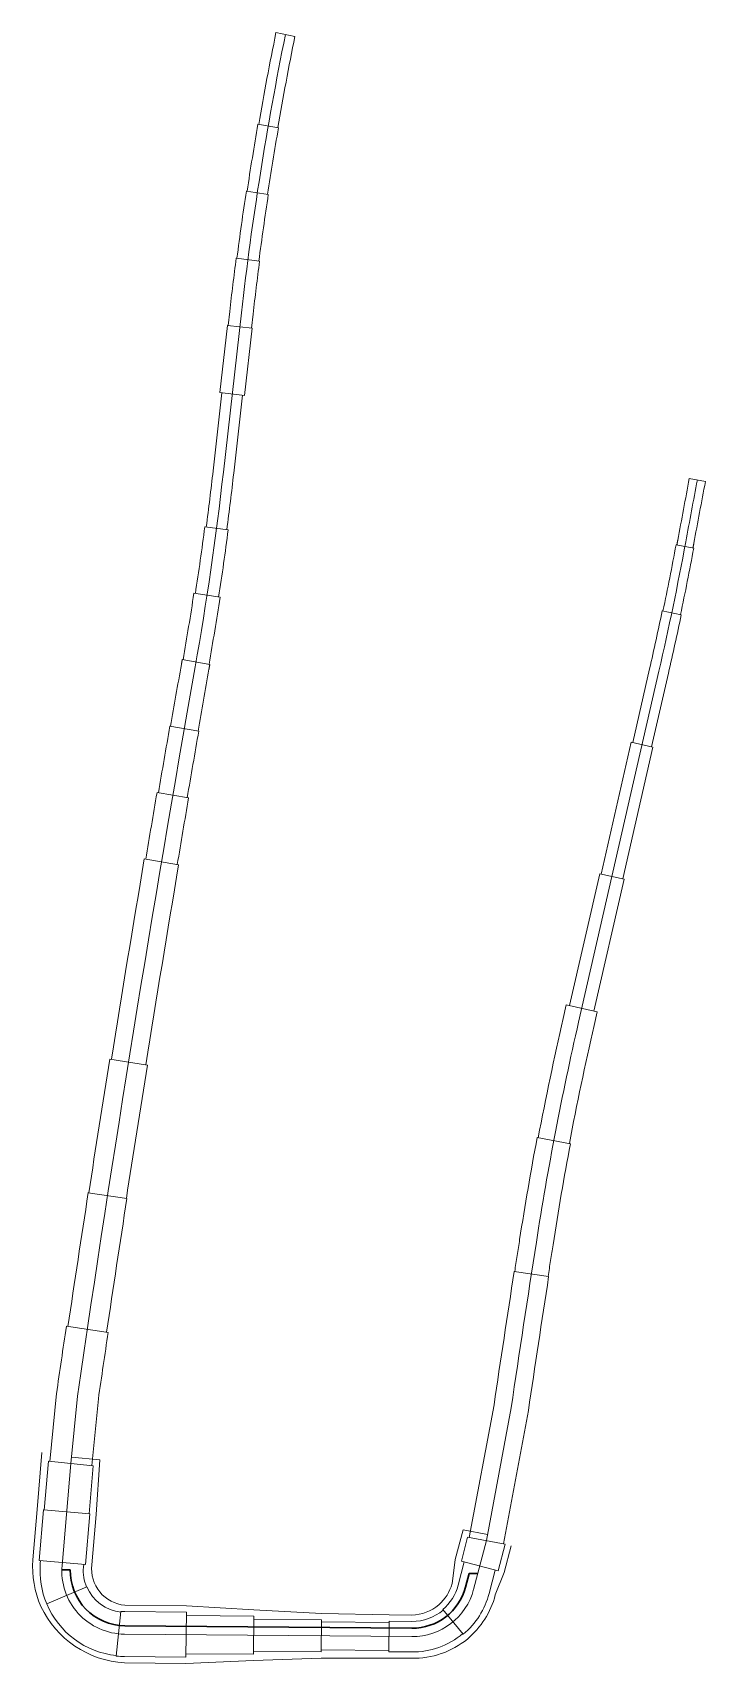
# Model space of a CAD drawing. Extents: x 2537068 to 2538547, y 7113338 to 7130059.
# Drawn here: x 2538228 to 2538547, y 7129287 to 7130059 of the extents above; entities that cross this region are included whole.
import ezdxf

# ---------------------------------------------------------------- set-up
doc = ezdxf.new("R2010")
doc.units = 0
doc.header["$LTSCALE"] = 40
doc.header["$MEASUREMENT"] = 0
doc.linetypes.add('DGN Style 2', pattern=[45.56792, 27.340752, -18.227168])
for name, color, linetype, lineweight in [('D_RD_RETW_Symbol', 2, 'Continuous', 0), ('D_RET_WALL_1', 20, 'Continuous', 30), ('D_RIPRAP_1', 7, 'Continuous', 0), ('RD_RW_Pr_Conc_Hidden', 20, 'DGN Style 2', 13)]:
    doc.layers.add(name, color=color, linetype=linetype, lineweight=lineweight)

msp = doc.modelspace()

# ---------------------------------------------------------------- linework, layer by layer
at = {"layer": 'D_RD_RETW_Symbol', "linetype": 'Continuous', "lineweight": 13, "ltscale": 0.02}
for p, q in [((2538327.13, 7129926.11), (2538318.6, 7129850.77)), ((2538486.77, 7129590.49), (2538524.84, 7129756.61)), ((2538249.47, 7129413.43), (2538246.3, 7129381.59)), ((2538443.12, 7129345.09), (2538454.87, 7129408)), ((2538246.3, 7129381.59), (2538242.19, 7129333.39)), ((2538443.12, 7129345.09), (2538437.09, 7129322.05)), ((2538407.8, 7129299.65), (2538271.82, 7129300.85))]:
    msp.add_line(p, q, dxfattribs=at)
for centre, radius, start, end in [((2539825.55, 7129756.43), 1508, 168.47001, 173.5394), ((2537053.98, 7130093.72), 1509, 347.09157, 349.46352), ((2549729.53, 7127736.08), 11601.95, 169.960486, 171.687357), ((2538408.07, 7129329.65), 30, 269.49567, 345.33585)]:
    msp.add_arc(centre, radius, start, end, dxfattribs=at)
at = {"layer": 'D_RD_RETW_Symbol', "linetype": 'Continuous', "lineweight": 13, "ltscale": 0.02, "extrusion": (0, 0, -1)}
for centre, radius, start, end in [((-2536837.06, 7130018.54), 1491, 186.4606, 190.03951), ((-2549705.68, 7127740.53), 11359.69, 10.536478, 10.686703), ((-2539940.11, 7129257.41), 1491.02, 8.8334, 12.90843), ((-2549729.58, 7127736.08), 11398, 8.434903, 8.833403), ((-2538272.08, 7129330.84), 30, 270.50433, 4.87285)]:
    msp.add_arc(centre, radius, start, end, dxfattribs=at)
at = {"layer": 'D_RET_WALL_1', "color": 7, "linetype": 'Continuous', "lineweight": 13, "ltscale": 0.1}
for p, q in [((2538246.63, 7129384.57), (2538260.12, 7129383.27)), ((2538260.12, 7129383.27), (2538258.3, 7129357.48)), ((2538258.3, 7129357.48), (2538256.26, 7129333.63)), ((2538432.05, 7129350.21), (2538428.37, 7129336.12)), ((2538432.05, 7129350.21), (2538443.67, 7129348.04)), ((2538428.37, 7129336.12), (2538426.85, 7129324.73)), ((2538301.1, 7129314.25), (2538271.94, 7129314.51)), ((2538333.08, 7129312.31), (2538301.1, 7129314.25)), ((2538365.07, 7129310.61), (2538333.08, 7129312.31)), ((2538397.06, 7129309.99), (2538365.07, 7129310.61)), ((2538407.89, 7129309.9), (2538397.06, 7129309.99))]:
    msp.add_line(p, q, dxfattribs=at)
at = {"layer": 'D_RET_WALL_1', "color": 7, "linetype": 'Continuous', "lineweight": 13, "ltscale": 0.1, "flags": 128}
msp.add_lwpolyline([(2538454.89, 7129342.67), (2538451.58, 7129330.04), (2538447.33, 7129319.37, -0.155736), (2538434.11, 7129298.53, -0.178274), (2538407.71, 7129289.4), (2538396.88, 7129289.49), (2538364.88, 7129289.44), (2538332.87, 7129288.31), (2538300.86, 7129287.01), (2538271.7, 7129287.26, -0.273173), (2538232.18, 7129313.95, -0.122012), (2538228.36, 7129336.01), (2538230.4, 7129359.86), (2538232.66, 7129386.81)], format="xyb", dxfattribs=at)
at = {"layer": 'D_RET_WALL_1', "color": 7, "linetype": 'Continuous', "lineweight": 13, "ltscale": 0.1, "extrusion": (0, 0, -1)}
msp.add_arc((-2538273.53, 7129331.81), 17.37, 275.26836, 6.02532, dxfattribs=at)
at = {"layer": 'D_RET_WALL_1', "color": 7, "linetype": 'Continuous', "lineweight": 13, "ltscale": 0.1}
for centre, radius, start, end in [((2538408.07, 7129329.65), 19.42, 309.9282, 345.33585), ((2538407.61, 7129329.48), 19.59, 270.81959, 311.25213)]:
    msp.add_arc(centre, radius, start, end, dxfattribs=at)
at = {"layer": 'D_RIPRAP_1', "lineweight": 30}
for p, q in [((2538246.09, 7129331.29), (2538242.09, 7129331.32)), ((2538434.94, 7129329.62), (2538433.22, 7129323.07)), ((2538434.94, 7129329.62), (2538439.06, 7129329.59)), ((2538407.84, 7129303.65), (2538271.85, 7129304.84))]:
    msp.add_line(p, q, dxfattribs=at)
at = {"layer": 'D_RIPRAP_1', "lineweight": 30, "extrusion": (0, 0, -1)}
msp.add_arc((-2538272.08, 7129330.84), 26, 270.50433, 0.97556, dxfattribs=at)
at = {"layer": 'D_RIPRAP_1', "lineweight": 30}
msp.add_arc((2538408.07, 7129329.65), 26, 269.49567, 345.33585, dxfattribs=at)
at = {"layer": 'RD_RW_Pr_Conc_Hidden', "linetype": 'Continuous'}
for p, q in [((2538352.47, 7130056.93), (2538343.49, 7130058.76)), ((2538344.65, 7130013.72), (2538334.96, 7130015.4)), ((2538339.86, 7129982.19), (2538329.47, 7129983.77)), ((2538335.73, 7129950.57), (2538324.66, 7129952.01)), ((2538321.58, 7129926.73), (2538320.83, 7129920.15)), ((2538332.67, 7129925.48), (2538331.93, 7129918.89)), ((2538320.5, 7129920.19), (2538316.9, 7129888.39)), ((2538332.26, 7129918.86), (2538320.5, 7129920.19)), ((2538332.26, 7129918.86), (2538328.66, 7129887.06)), ((2538235.77, 7129382.63), (2538233.8, 7129359.57)), ((2538256.92, 7129380.53), (2538235.77, 7129382.63)), ((2538256.92, 7129380.53), (2538254.98, 7129357.77)), ((2538233.39, 7129359.61), (2538231.35, 7129335.75)), ((2538255.31, 7129357.74), (2538233.39, 7129359.61)), ((2538255.31, 7129357.74), (2538253.27, 7129333.88)), ((2538434.25, 7129346.74), (2538431.27, 7129335.36)), ((2538434.25, 7129346.74), (2538451.99, 7129343.43)), ((2538451.99, 7129343.43), (2538448.68, 7129330.8)), ((2538253.27, 7129333.88), (2538231.35, 7129335.75)), ((2538232.02, 7129335.7), (2538231.9, 7129334.27)), ((2538448.68, 7129330.8), (2538431.27, 7129335.36)), ((2538252.44, 7129333.95), (2538252.32, 7129332.53)), ((2538432.64, 7129335), (2538429.75, 7129323.97)), ((2538447.31, 7129331.16), (2538444.42, 7129320.13)), ((2538234.94, 7129315.12), (2538253.97, 7129323.17)), ((2538432.19, 7129300.83), (2538422.45, 7129312.46)), ((2538267.89, 7129290.48), (2538270.09, 7129311.61)), ((2538301.07, 7129311.25), (2538271.91, 7129311.51)), ((2538301.07, 7129311.25), (2538300.88, 7129290.01)), ((2538333.05, 7129309.31), (2538301.06, 7129309.59)), ((2538333.05, 7129309.31), (2538332.9, 7129291.31)), ((2538365.04, 7129307.61), (2538333.04, 7129307.89)), ((2538365.04, 7129307.61), (2538364.91, 7129292.44)), ((2538397.03, 7129306.41), (2538365.03, 7129306.69)), ((2538397.04, 7129306.99), (2538396.91, 7129292.49)), ((2538407.87, 7129306.9), (2538397.04, 7129306.99)), ((2538300.88, 7129290.01), (2538271.73, 7129290.26)), ((2538332.9, 7129291.31), (2538300.9, 7129291.59)), ((2538364.91, 7129292.44), (2538332.91, 7129292.72)), ((2538396.91, 7129293.16), (2538364.92, 7129293.44)), ((2538407.74, 7129292.4), (2538396.91, 7129292.49))]:
    msp.add_line(p, q, dxfattribs=at)
at = {"layer": 'RD_RW_Pr_Conc_Hidden'}
for p, q in [((2538317.89, 7129888.28), (2538313.71, 7129851.33)), ((2538316.9, 7129888.39), (2538328.66, 7129887.06)), ((2538327.67, 7129887.17), (2538323.48, 7129850.22)), ((2538539.21, 7129847.77), (2538546.82, 7129846.33)), ((2538320.87, 7129823.43), (2538309.8, 7129824.89)), ((2538532.95, 7129816.38), (2538541.3, 7129814.81)), ((2538317.01, 7129791.53), (2538304.65, 7129793.43)), ((2538526.41, 7129785.15), (2538535.38, 7129783.27)), ((2538312.16, 7129759.76), (2538299.11, 7129762.05)), ((2538512.39, 7129722.79), (2538520.37, 7129757.64)), ((2538521.32, 7129720.75), (2538529.31, 7129755.59)), ((2538306.91, 7129728.2), (2538293.28, 7129730.58)), ((2538497.44, 7129660.56), (2538511.74, 7129722.94)), ((2538511.74, 7129722.94), (2538521.97, 7129720.6)), ((2538507.68, 7129658.22), (2538521.97, 7129720.6)), ((2538302.12, 7129696.57), (2538287.17, 7129699.14)), ((2538297.41, 7129664.94), (2538281.14, 7129667.68)), ((2538482.49, 7129598.33), (2538496.79, 7129660.71)), ((2538496.79, 7129660.71), (2538508.33, 7129658.07)), ((2538494.03, 7129595.68), (2538508.33, 7129658.07)), ((2538479.46, 7129592.17), (2538480.95, 7129598.68)), ((2538480.95, 7129598.68), (2538495.57, 7129595.33)), ((2538494.08, 7129588.82), (2538495.57, 7129595.33)), ((2538282.58, 7129570.16), (2538264.81, 7129573.01)), ((2538467.18, 7129535.88), (2538482.9, 7129532.9)), ((2538272.89, 7129506.95), (2538254.6, 7129509.77)), ((2538456.28, 7129472.54), (2538472.59, 7129470.02)), ((2538264.03, 7129443.61), (2538244.25, 7129446.56)), ((2538239.55, 7129414.65), (2538236.35, 7129382.58)), ((2538259.4, 7129412.21), (2538256.25, 7129380.59)), ((2538435.01, 7129346.6), (2538446.73, 7129409.36)), ((2538451.23, 7129343.57), (2538463.01, 7129406.63))]:
    msp.add_line(p, q, dxfattribs=at)
at = {"layer": 'RD_RW_Pr_Conc_Hidden', "linetype": 'Continuous'}
for centre, radius, start, end in [((2539825.55, 7129756.43), 1512.58, 168.47001, 170.14367), ((2539825.55, 7129756.43), 1503.42, 168.47001, 170.14367), ((2539825.55, 7129756.43), 1512.92, 170.14367, 171.3595), ((2539825.55, 7129756.43), 1503.08, 170.14367, 171.3595), ((2539825.55, 7129756.43), 1513.25, 171.3595, 172.57532), ((2539825.55, 7129756.43), 1502.75, 171.3595, 172.57532), ((2539825.55, 7129756.43), 1513.58, 172.57532, 173.5394), ((2539825.55, 7129756.43), 1502.42, 172.57532, 173.5394), ((2538408.07, 7129329.65), 22.42, 309.9282, 345.33585), ((2538408.07, 7129329.65), 37.58, 309.9282, 345.33585), ((2538408.07, 7129329.65), 22.75, 269.49567, 309.9282), ((2538408.07, 7129329.65), 37.25, 269.49567, 309.9282)]:
    msp.add_arc(centre, radius, start, end, dxfattribs=at)
at = {"layer": 'RD_RW_Pr_Conc_Hidden', "extrusion": (0, 0, -1)}
for centre, radius, start, end in [((-2536837.06, 7130018.54), 1486.08, 186.4606, 187.49096), ((-2536837.06, 7130018.54), 1495.92, 186.4606, 187.49096), ((-2549705.68, 7127740.53), 11363.56, 10.536478, 10.686695), ((-2549705.68, 7127740.53), 11355.81, 10.536478, 10.686695), ((-2536837.06, 7130018.54), 1485.42, 187.49096, 188.72064), ((-2536837.06, 7130018.54), 1496.58, 187.49096, 188.72064), ((-2536837.06, 7130018.54), 1484.75, 188.72064, 189.95033), ((-2536837.06, 7130018.54), 1497.25, 188.72064, 189.95033), ((-2536837.06, 7130018.54), 1484.38, 189.95033, 190.03951), ((-2536837.06, 7130018.54), 1497.62, 189.95033, 190.03951), ((-2539940.11, 7129257.41), 1498.52, 10.70579, 12.90843), ((-2539940.11, 7129257.41), 1483.52, 10.70579, 12.90843), ((-2539940.11, 7129257.41), 1499.02, 8.8334, 10.70579), ((-2539940.11, 7129257.41), 1483.02, 8.8334, 10.70579), ((-2549729.58, 7127736.08), 11406, 8.75662, 8.833403), ((-2549729.58, 7127736.08), 11390, 8.75662, 8.833403), ((-2549729.58, 7127736.08), 11406.25, 8.43568, 8.75662), ((-2549729.58, 7127736.08), 11389.75, 8.434124, 8.75662), ((-2538272.08, 7129330.84), 19.33, 270.50433, 275.93175)]:
    msp.add_arc(centre, radius, start, end, dxfattribs=at)
at = {"layer": 'RD_RW_Pr_Conc_Hidden'}
for centre, radius, start, end in [((2537053.98, 7130093.72), 1504.75, 348.16431, 349.37933), ((2537053.98, 7130093.72), 1505.12, 349.37933, 349.46352), ((2537053.98, 7130093.72), 1513.25, 348.16431, 349.37933), ((2537053.98, 7130093.72), 1512.88, 349.37933, 349.46352), ((2537053.98, 7130093.72), 1504.42, 347.09157, 348.16431), ((2537053.98, 7130093.72), 1513.58, 347.09157, 348.16431), ((2549729.53, 7127736.08), 11608.58, 169.960486, 170.107056), ((2549729.53, 7127736.08), 11595.33, 169.960486, 170.107056), ((2549729.53, 7127736.08), 11608.87, 170.107056, 170.265087), ((2549729.53, 7127736.08), 11595.03, 170.107056, 170.265087), ((2549729.53, 7127736.08), 11609.53, 170.265087, 170.423118), ((2549729.53, 7127736.08), 11594.37, 170.265087, 170.423118), ((2549729.53, 7127736.08), 11610.2, 170.423118, 170.89721), ((2549729.53, 7127736.08), 11593.7, 170.423118, 170.89721), ((2549729.53, 7127736.08), 11610.95, 170.89721, 171.213271), ((2549729.53, 7127736.08), 11592.95, 170.89721, 171.213271), ((2549729.53, 7127736.08), 11611.2, 171.213271, 171.529333), ((2549729.53, 7127736.08), 11592.7, 171.213271, 171.529333), ((2549729.53, 7127736.08), 11611.95, 171.529333, 171.688486), ((2549729.53, 7127736.08), 11591.95, 171.529333, 171.686226)]:
    msp.add_arc(centre, radius, start, end, dxfattribs=at)
at = {"layer": 'RD_RW_Pr_Conc_Hidden', "linetype": 'Continuous', "extrusion": (0, 0, -1)}
for radius, start, end in [(40.33, 337.04725, 4.87285), (19.83, 337.04725, 4.87285), (19.67, 275.93175, 337.04725), (40.33, 275.93175, 337.04725), (40.58, 270.50433, 275.93175)]:
    msp.add_arc((-2538272.08, 7129330.84), radius, start, end, dxfattribs=at)

doc.saveas('drawing.dxf')
